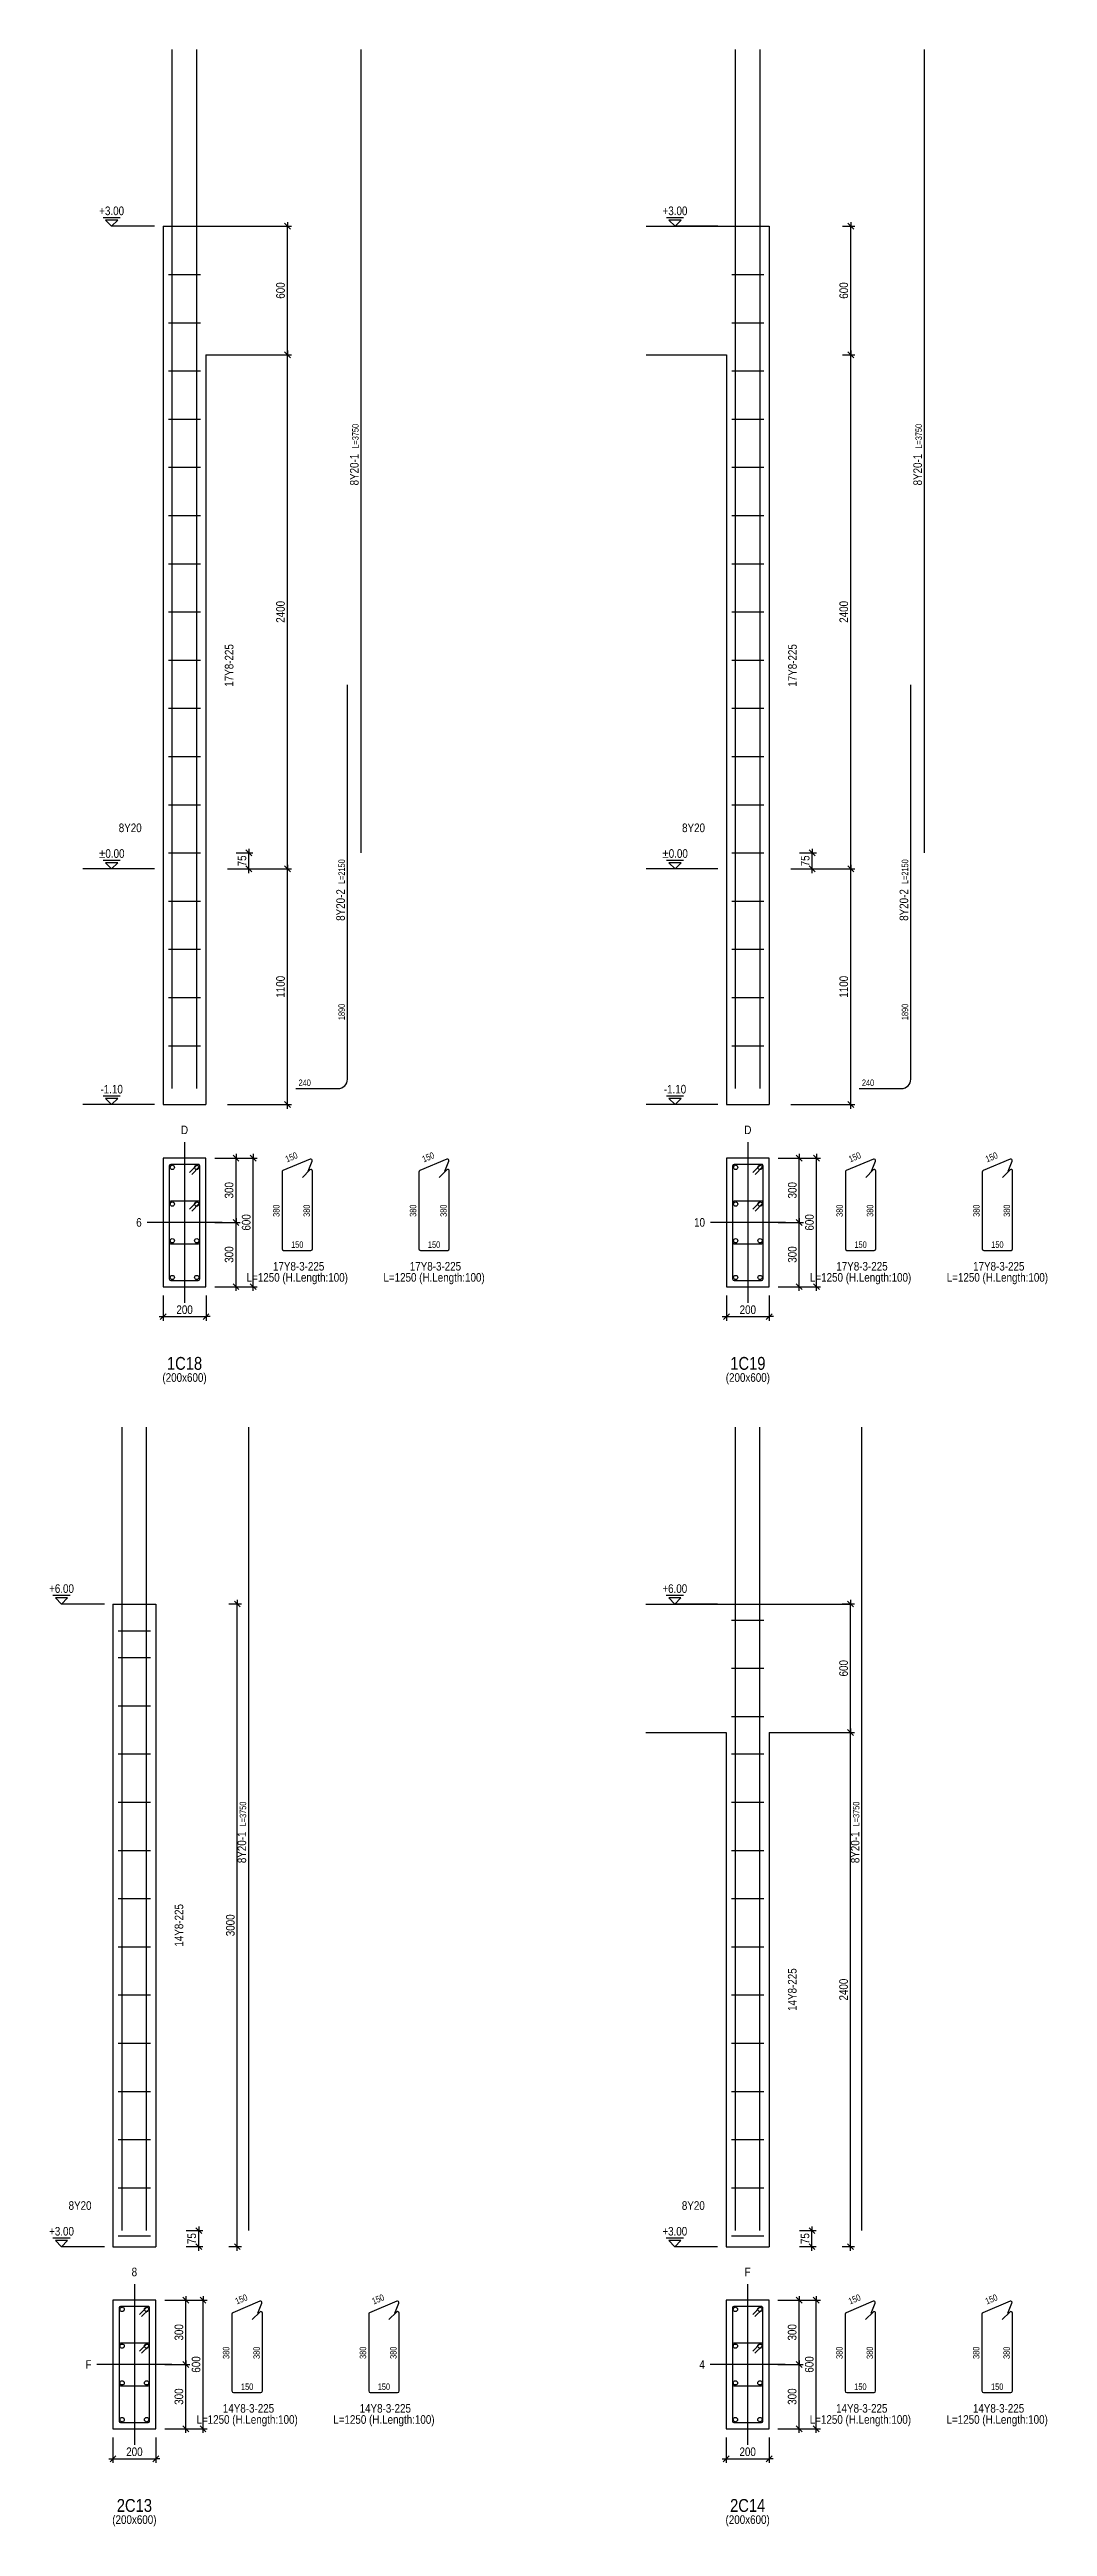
# Model space of a CAD drawing. Extents: x 0 to 206258, y -403073 to 0.
# Drawn here: x 109251 to 120891, y -114802 to -85897 of the extents above; entities that cross this region are included whole.
import ezdxf
from ezdxf.enums import TextEntityAlignment as Align
from ezdxf.lldxf.tags import DXFTag

# ---------------------------------------------------------------- set-up
doc = ezdxf.new("R2010")
doc.units = 0
doc.header["$LTSCALE"] = 1000
for name, color, linetype in [('Axis Line(Dir 1)', 8, 'CENTER2'), ('Axis Line(Dir 2)', 150, 'CENTER2'), ('Column Line(D)', 1, 'Continuous'), ('Dimension Line', 5, 'Continuous'), ('Dimension Text', 5, 'Continuous'), ('Link Line', 3, 'Continuous'), ('Rebar Label', 6, 'Continuous'), ('Rebar Length Text', 8, 'Continuous'), ('Rebar Line', 7, 'Continuous'), ('Top Rebar Label', 6, 'Continuous'), ('Top Rebar Length Text', 8, 'Continuous'), ('Top Rebar Line', 7, 'Continuous')]:
    doc.layers.add(name, color=color, linetype=linetype)
for name, color, linetype, true_color in [('Column Label(D)', 12, 'Continuous', 0xbd0000), ('Column Size Label (D)', 94, 'Continuous', 0x008100), ('Level Mark Line', 253, 'Continuous', 0x828282), ('Level Mark Text', 253, 'Continuous', 0x828282), ('Link Label', 94, 'Continuous', 0x008100), ('Link Length Text', 94, 'Continuous', 0x008100)]:
    doc.layers.add(name, color=color, linetype=linetype, true_color=true_color)
doc.styles.add('Column Label(D)', font='ARIALN.TTF', dxfattribs={"height": 150})
doc.styles.add('Column Size Label (D)', font='ARIALN.TTF', dxfattribs={"height": 100})
doc.styles.add('Dimension Text', font='ARIALN.TTF', dxfattribs={"height": 100})
doc.styles.add('Level Mark Text', font='ARIALN.TTF', dxfattribs={"height": 100})
doc.styles.add('Link Label', font='ARIALN.TTF', dxfattribs={"height": 100})
doc.styles.add('Link Length Text', font='ARIALN.TTF', dxfattribs={"height": 100})
doc.styles.add('Rebar Label', font='ARIALN.TTF', dxfattribs={"height": 100})
doc.styles.add('Rebar Length Text', font='ARIALN.TTF', dxfattribs={"height": 75})
doc.styles.add('Top Rebar Label', font='ARIALN.TTF', dxfattribs={"height": 100})
doc.styles.add('Top Rebar Length Text', font='ARIALN.TTF', dxfattribs={"height": 75})
tags = doc.linetypes.add('CENTER2', pattern=[1.125, 0.75, -0.125, 0.125, -0.125]).pattern_tags.tags
tags[10:11] = [DXFTag(74, 4), DXFTag(75, 0), DXFTag(340, '0'), DXFTag(46, 0.0), DXFTag(50, 0.0), DXFTag(44, 0.0), DXFTag(45, 0.0)]
tags[8:9] = [DXFTag(74, 4), DXFTag(75, 0), DXFTag(340, '0'), DXFTag(46, 0.0), DXFTag(50, 0.0), DXFTag(44, 0.0), DXFTag(45, 0.0)]
tags[6:7] = [DXFTag(74, 4), DXFTag(75, 0), DXFTag(340, '0'), DXFTag(46, 0.0), DXFTag(50, 0.0), DXFTag(44, 0.0), DXFTag(45, 0.0)]
tags[4:5] = [DXFTag(74, 4), DXFTag(75, 0), DXFTag(340, '0'), DXFTag(46, 0.0), DXFTag(50, 0.0), DXFTag(44, 0.0), DXFTag(45, 0.0)]
doc.dimstyles.new('COLUMNELV', dxfattribs={"dimtxt": 100, "dimasz": 30, "dimexe": 48.3, "dimexo": 103.5, "dimgap": 30, "dimtad": 1, "dimtoh": 1, "dimdec": 1, "dimlfac": 0.4, "dimdsep": 46, "dimtxsty": 'Dimension Text', "dimblk": 'PCDIM_TICK', "dimcen": 0.09, "dimclrd": 5, "dimclre": 5, "dimclrt": 5, "dimadec": 1, "dimazin": 0, "dimtp": 1, "dimtm": 1, "dimtfac": 1, "dimtdec": 4, "dimtofl": 0, "dimtmove": 0, "dimatfit": 3, "dimfxl": 1, "dimtolj": 1, "dimtzin": 0, "dimarcsym": 0})

msp = doc.modelspace()

# ---------------------------------------------------------------- texts
at = {"layer": 'Column Label(D)', "transparency": 33554687, "style": 'Column Label(D)'}
for s, p in [('1C18', (110825.562, -101154.207)), ('1C19', (117396.447, -101154.207)), ('2C13', (110240.515, -114482.222)), ('2C14', (117393.9, -114482.222))]:
    msp.add_text(s, height=150, dxfattribs=at).set_placement(p, align=Align.TOP_CENTER)
at = {"layer": 'Column Size Label (D)', "transparency": 33554687, "style": 'Column Size Label (D)'}
for p in [(110825.562, -101344.207), (117396.447, -101344.207), (110240.515, -114672.222), (117393.9, -114672.222)]:
    msp.add_text('(200x600)', height=100, dxfattribs=at).set_placement(p, align=Align.TOP_CENTER)
at = {"layer": 'Dimension Text', "transparency": 33554687, "style": 'Dimension Text'}
for s, p in [('D', (110825.562, -98584.207)), ('D', (117396.447, -98584.207)), ('8', (110240.515, -111912.222)), ('F', (117393.9, -111912.222))]:
    msp.add_text(s, height=100, dxfattribs=at).set_placement(p, align=Align.BOTTOM_CENTER)
for s, p in [('6', (110325.562, -99584.207)), ('10', (116896.447, -99584.207)), ('F', (109740.515, -112912.222)), ('4', (116893.9, -112912.222))]:
    msp.add_text(s, height=100, dxfattribs=at).set_placement(p, align=Align.MIDDLE_RIGHT)
at = {"layer": 'Level Mark Text', "transparency": 33554687, "style": 'Level Mark Text'}
for s, p in [('+3.00', (109975.562, -87859.207)), ('+3.00', (116546.447, -87859.207)), ('±0.00', (109975.562, -95359.207)), ('±0.00', (116546.447, -95359.207)), ('-1.10', (109975.562, -98109.207)), ('-1.10', (116546.447, -98109.207)), ('+6.00', (109390.515, -103937.222)), ('+6.00', (116543.9, -103937.222)), ('+3.00', (109390.515, -111437.222)), ('+3.00', (116543.9, -111437.222))]:
    msp.add_text(s, height=100, dxfattribs=at).set_placement(p, align=Align.BOTTOM_CENTER)
at = {"layer": 'Link Label', "transparency": 33554687, "style": 'Link Label'}
for s, p in [(' 17Y8-3-225', (112140.562, -100145.873)), (' 17Y8-3-225', (113736.152, -100145.874)), (' 17Y8-3-225', (118711.447, -100145.873)), (' 17Y8-3-225', (120307.037, -100145.874)), (' 14Y8-3-225', (111555.515, -113473.889)), (' 14Y8-3-225', (113151.105, -113473.889)), (' 14Y8-3-225', (118708.9, -113473.889)), (' 14Y8-3-225', (120304.49, -113473.889))]:
    msp.add_text(s, height=100, dxfattribs=at).set_placement(p, align=Align.CENTER)
at = {"layer": 'Link Length Text', "transparency": 33554687, "style": 'Link Length Text'}
for p in [(112140.562, -100275.873), (113736.152, -100275.874), (118711.447, -100275.873), (120307.037, -100275.874), (111555.515, -113603.889), (113151.105, -113603.889), (118708.9, -113603.889), (120304.49, -113603.889)]:
    msp.add_text('L=1250 (H.Length:100)', height=100, dxfattribs=at).set_placement(p, align=Align.CENTER)
at = {"layer": 'Rebar Label', "transparency": 33554687, "style": 'Rebar Label'}
for s, p in [('17Y8-225', (111425.562, -93084.207)), ('17Y8-225', (117996.447, -93084.207)), ('14Y8-225', (110840.515, -107787.222)), ('14Y8-225', (117993.9, -108537.222))]:
    msp.add_text(s, height=100, rotation=90, dxfattribs=at).set_placement(p, align=Align.BOTTOM_CENTER)
at = {"layer": 'Rebar Length Text', "transparency": 33554687, "style": 'Rebar Length Text'}
for s, rotation, p in [('150', 22.9057699, (112086.783, -98856.93)), ('150', 22.9057699, (113682.373, -98856.93)), ('150', 22.9057699, (118657.668, -98856.93)), ('150', 22.9057699, (120253.258, -98856.93)), ('380', 90, (111933.062, -99447.54)), ('380', 90, (112288.062, -99447.54)), ('380', 90, (113528.652, -99447.54)), ('380', 90, (113883.652, -99447.54)), ('380', 90, (118503.947, -99447.54)), ('380', 90, (118858.947, -99447.54)), ('380', 90, (120099.537, -99447.54)), ('380', 90, (120454.537, -99447.54)), ('150', 22.9057699, (111501.736, -112184.945)), ('150', 22.9057699, (113097.326, -112184.946)), ('150', 22.9057699, (118655.121, -112184.945)), ('150', 22.9057699, (120250.711, -112184.946)), ('380', 90, (111348.015, -112775.555)), ('380', 90, (111703.015, -112775.555)), ('380', 90, (112943.605, -112775.556)), ('380', 90, (113298.605, -112775.556)), ('380', 90, (118501.4, -112775.555)), ('380', 90, (118856.4, -112775.555)), ('380', 90, (120096.99, -112775.556)), ('380', 90, (120451.99, -112775.556))]:
    msp.add_text(s, height=75, rotation=rotation, dxfattribs=at).set_placement(p, align=Align.CENTER)
for p in [(112140.562, -99880.873), (113736.152, -99880.874), (118711.447, -99880.873), (120307.037, -99880.874), (111555.515, -113208.889), (113151.105, -113208.889), (118708.9, -113208.889), (120304.49, -113208.889)]:
    msp.add_text('150', height=75, dxfattribs=at).set_placement(p, align=Align.CENTER)
at = {"layer": 'Top Rebar Label', "transparency": 33554687, "style": 'Top Rebar Label'}
for s, p in [(' 8Y20-1', (112855.562, -90614.207)), (' 8Y20-1', (119426.447, -90614.207)), (' 8Y20-2', (112695.562, -95695.457)), (' 8Y20-2', (119266.447, -95695.457)), (' 8Y20-1', (111543.868, -106692.222)), (' 8Y20-1', (118697.253, -106692.222))]:
    msp.add_text(s, height=100, rotation=90, dxfattribs=at).set_placement(p, align=Align.RIGHT)
for p in [(110325.562, -95059.207), (116896.447, -95059.207), (109740.515, -111137.222), (116893.9, -111137.222)]:
    msp.add_text(' 8Y20', height=100, dxfattribs=at).set_placement(p, align=Align.BOTTOM_RIGHT)
at = {"layer": 'Top Rebar Length Text', "transparency": 33554687, "style": 'Top Rebar Length Text'}
for s, p in [('L=3750', (112855.562, -90554.207)), ('L=3750', (119426.447, -90554.207)), ('L=2150', (112695.562, -95635.457)), ('L=2150', (119266.447, -95635.457)), ('1890', (112695.562, -97223.76)), ('1890', (119266.447, -97223.76)), ('L=3750', (111543.868, -106632.222)), ('L=3750', (118697.253, -106632.222))]:
    msp.add_text(s, height=75, rotation=90, dxfattribs=at).set_placement(p)
for p in [(112155.562, -97991.707), (118726.447, -97991.707)]:
    msp.add_text('240', height=75, dxfattribs=at).set_placement(p)

# ---------------------------------------------------------------- blocks, each defined once
blk = doc.blocks.new('PCDIM_TICK')
at = {"layer": 'Dimension Line', "color": 0, "transparency": 33554687}
for p, q in [((1.15, 1.15), (-1.15, -1.15)), ((1.61, 0), (0, 0))]:
    blk.add_line(p, q, dxfattribs=at)
blk = doc.blocks.new('*U1967')
at = {"layer": 'Dimension Line', "color": 5, "true_color": 0x0000ff, "transparency": 16777216}
for p, q in [((111929, -95459), (112074, -95459)), ((112026, -98209), (112026, -95459)), ((111929, -98209), (112074, -98209))]:
    blk.add_line(p, q, dxfattribs=at)
at = {"layer": 'Dimension Line', "color": 5, "true_color": 0x0000ff, "transparency": 16777216, "xscale": 30, "yscale": 30}
for p, rotation in [((112026, -95459), 89.99999999999447), ((112026, -98209), 269.9999999999834)]:
    blk.add_blockref('PCDIM_TICK', p, dxfattribs=dict(at, rotation=rotation))
at = {"layer": 'Dimension Line', "color": 5, "true_color": 0x0000ff, "transparency": 16777216, "insert": (111996, -96834), "char_height": 100, "width": 238.4, "attachment_point": 8, "rotation": 90, "style": 'Dimension Text'}
blk.add_mtext('1100', dxfattribs=at)
blk = doc.blocks.new('*U1968')
at = {"layer": 'Dimension Line', "color": 5, "true_color": 0x0000ff, "transparency": 16777216}
for p, q in [((111929, -89459), (112074, -89459)), ((112026, -95459), (112026, -89459)), ((111929, -95459), (112074, -95459))]:
    blk.add_line(p, q, dxfattribs=at)
at = {"layer": 'Dimension Line', "color": 5, "true_color": 0x0000ff, "transparency": 16777216, "xscale": 30, "yscale": 30}
for p, rotation in [((112026, -89459), 89.99999999999447), ((112026, -95459), 269.9999999999834)]:
    blk.add_blockref('PCDIM_TICK', p, dxfattribs=dict(at, rotation=rotation))
at = {"layer": 'Dimension Line', "color": 5, "true_color": 0x0000ff, "transparency": 16777216, "insert": (111996, -92459), "char_height": 100, "width": 247.25, "attachment_point": 8, "rotation": 90, "style": 'Dimension Text'}
blk.add_mtext('2400', dxfattribs=at)
blk = doc.blocks.new('*U1969')
at = {"layer": 'Dimension Line', "color": 5, "true_color": 0x0000ff, "transparency": 16777216}
for p, q in [((111929, -87959), (112074, -87959)), ((112026, -89459), (112026, -87959)), ((111929, -89459), (112074, -89459))]:
    blk.add_line(p, q, dxfattribs=at)
at = {"layer": 'Dimension Line', "color": 5, "true_color": 0x0000ff, "transparency": 16777216, "xscale": 30, "yscale": 30}
for p, rotation in [((112026, -87959), 89.99999999999447), ((112026, -89459), 269.9999999999834)]:
    blk.add_blockref('PCDIM_TICK', p, dxfattribs=dict(at, rotation=rotation))
at = {"layer": 'Dimension Line', "color": 5, "true_color": 0x0000ff, "transparency": 16777216, "insert": (111996, -88709), "char_height": 100, "width": 181.97, "attachment_point": 8, "rotation": 90, "style": 'Dimension Text'}
blk.add_mtext('600', dxfattribs=at)
blk = doc.blocks.new('*U1970')
at = {"layer": 'Dimension Line', "color": 5, "true_color": 0x0000ff, "transparency": 16777216}
for p, q in [((111429, -95272), (111624, -95272)), ((111576, -95459), (111576, -95272)), ((111429, -95459), (111624, -95459))]:
    blk.add_line(p, q, dxfattribs=at)
at = {"layer": 'Dimension Line', "color": 5, "true_color": 0x0000ff, "transparency": 16777216, "xscale": 30, "yscale": 30}
for p, rotation in [((111576, -95272), 89.99999999999447), ((111576, -95459), 269.9999999999834)]:
    blk.add_blockref('PCDIM_TICK', p, dxfattribs=dict(at, rotation=rotation))
at = {"layer": 'Dimension Line', "color": 5, "true_color": 0x0000ff, "transparency": 16777216, "insert": (111546, -95365), "char_height": 100, "width": 117.23, "attachment_point": 8, "rotation": 90, "style": 'Dimension Text'}
blk.add_mtext('75', dxfattribs=at)
blk = doc.blocks.new('*U1971')
at = {"layer": 'Dimension Line', "color": 5, "true_color": 0x0000ff, "transparency": 16777216}
for p, q in [((110576, -100438), (110576, -100733)), ((111076, -100438), (111076, -100733)), ((110576, -100684), (111076, -100684))]:
    blk.add_line(p, q, dxfattribs=at)
at = {"layer": 'Dimension Line', "color": 5, "true_color": 0x0000ff, "transparency": 16777216, "xscale": 30, "yscale": 30, "rotation": 180.0000000000004}
blk.add_blockref('PCDIM_TICK', (110576, -100684), dxfattribs=at)
at = {"layer": 'Dimension Line', "color": 5, "true_color": 0x0000ff, "transparency": 16777216, "xscale": 30, "yscale": 30}
blk.add_blockref('PCDIM_TICK', (111076, -100684), dxfattribs=at)
at = {"layer": 'Dimension Line', "color": 5, "true_color": 0x0000ff, "transparency": 16777216, "insert": (110826, -100654), "char_height": 100, "width": 182.77, "attachment_point": 8, "style": 'Dimension Text'}
blk.add_mtext('200', dxfattribs=at)
blk = doc.blocks.new('*U1972')
at = {"layer": 'Dimension Line', "color": 5, "true_color": 0x0000ff, "transparency": 16777216}
for p, q in [((111179, -99584), (111474, -99584)), ((111426, -100334), (111426, -99584)), ((111179, -100334), (111474, -100334))]:
    blk.add_line(p, q, dxfattribs=at)
at = {"layer": 'Dimension Line', "color": 5, "true_color": 0x0000ff, "transparency": 16777216, "xscale": 30, "yscale": 30}
for p, rotation in [((111426, -99584), 89.99999999999447), ((111426, -100334), 269.9999999999834)]:
    blk.add_blockref('PCDIM_TICK', p, dxfattribs=dict(at, rotation=rotation))
at = {"layer": 'Dimension Line', "color": 5, "true_color": 0x0000ff, "transparency": 16777216, "insert": (111396, -99959), "char_height": 100, "width": 181.5, "attachment_point": 8, "rotation": 90, "style": 'Dimension Text'}
blk.add_mtext('300', dxfattribs=at)
blk = doc.blocks.new('*U1973')
at = {"layer": 'Dimension Line', "color": 5, "true_color": 0x0000ff, "transparency": 16777216}
for p, q in [((111179, -98834), (111474, -98834)), ((111426, -99584), (111426, -98834)), ((111179, -99584), (111474, -99584))]:
    blk.add_line(p, q, dxfattribs=at)
at = {"layer": 'Dimension Line', "color": 5, "true_color": 0x0000ff, "transparency": 16777216, "xscale": 30, "yscale": 30}
for p, rotation in [((111426, -98834), 89.99999999999447), ((111426, -99584), 269.9999999999834)]:
    blk.add_blockref('PCDIM_TICK', p, dxfattribs=dict(at, rotation=rotation))
at = {"layer": 'Dimension Line', "color": 5, "true_color": 0x0000ff, "transparency": 16777216, "insert": (111396, -99209), "char_height": 100, "width": 181.5, "attachment_point": 8, "rotation": 90, "style": 'Dimension Text'}
blk.add_mtext('300', dxfattribs=at)
blk = doc.blocks.new('*U1974')
at = {"layer": 'Dimension Line', "color": 5, "true_color": 0x0000ff, "transparency": 16777216}
for p, q in [((111179, -98834), (111674, -98834)), ((111626, -100334), (111626, -98834)), ((111179, -100334), (111674, -100334))]:
    blk.add_line(p, q, dxfattribs=at)
at = {"layer": 'Dimension Line', "color": 5, "true_color": 0x0000ff, "transparency": 16777216, "xscale": 30, "yscale": 30}
for p, rotation in [((111626, -98834), 89.99999999999447), ((111626, -100334), 269.9999999999834)]:
    blk.add_blockref('PCDIM_TICK', p, dxfattribs=dict(at, rotation=rotation))
at = {"layer": 'Dimension Line', "color": 5, "true_color": 0x0000ff, "transparency": 16777216, "insert": (111596, -99584), "char_height": 100, "width": 181.97, "attachment_point": 8, "rotation": 90, "style": 'Dimension Text'}
blk.add_mtext('600', dxfattribs=at)
blk = doc.blocks.new('*U2100')
at = {"layer": 'Dimension Line', "color": 5, "true_color": 0x0000ff, "transparency": 16777216}
for p, q in [((111344, -104037), (111489, -104037)), ((111441, -111537), (111441, -104037)), ((111344, -111537), (111489, -111537))]:
    blk.add_line(p, q, dxfattribs=at)
at = {"layer": 'Dimension Line', "color": 5, "true_color": 0x0000ff, "transparency": 16777216, "xscale": 30, "yscale": 30}
for p, rotation in [((111441, -104037), 89.99999999999447), ((111441, -111537), 269.9999999999834)]:
    blk.add_blockref('PCDIM_TICK', p, dxfattribs=dict(at, rotation=rotation))
at = {"layer": 'Dimension Line', "color": 5, "true_color": 0x0000ff, "transparency": 16777216, "insert": (111411, -107787), "char_height": 100, "width": 245.98, "attachment_point": 8, "rotation": 90, "style": 'Dimension Text'}
blk.add_mtext('3000', dxfattribs=at)
blk = doc.blocks.new('*U2101')
at = {"layer": 'Dimension Line', "color": 5, "true_color": 0x0000ff, "transparency": 16777216}
for p, q in [((110844, -111350), (111039, -111350)), ((110844, -111537), (111039, -111537)), ((110991, -111537), (110991, -111350))]:
    blk.add_line(p, q, dxfattribs=at)
at = {"layer": 'Dimension Line', "color": 5, "true_color": 0x0000ff, "transparency": 16777216, "xscale": 30, "yscale": 30}
for p, rotation in [((110991, -111350), 89.99999999999447), ((110991, -111537), 269.9999999999834)]:
    blk.add_blockref('PCDIM_TICK', p, dxfattribs=dict(at, rotation=rotation))
at = {"layer": 'Dimension Line', "color": 5, "true_color": 0x0000ff, "transparency": 16777216, "insert": (110961, -111443), "char_height": 100, "width": 117.23, "attachment_point": 8, "rotation": 90, "style": 'Dimension Text'}
blk.add_mtext('75', dxfattribs=at)
blk = doc.blocks.new('*U2102')
at = {"layer": 'Dimension Line', "color": 5, "true_color": 0x0000ff, "transparency": 16777216}
for p, q in [((109991, -113766), (109991, -114061)), ((110491, -113766), (110491, -114061)), ((109991, -114012), (110491, -114012))]:
    blk.add_line(p, q, dxfattribs=at)
at = {"layer": 'Dimension Line', "color": 5, "true_color": 0x0000ff, "transparency": 16777216, "xscale": 30, "yscale": 30, "rotation": 180.0000000000004}
blk.add_blockref('PCDIM_TICK', (109991, -114012), dxfattribs=at)
at = {"layer": 'Dimension Line', "color": 5, "true_color": 0x0000ff, "transparency": 16777216, "xscale": 30, "yscale": 30}
blk.add_blockref('PCDIM_TICK', (110491, -114012), dxfattribs=at)
at = {"layer": 'Dimension Line', "color": 5, "true_color": 0x0000ff, "transparency": 16777216, "insert": (110241, -113982), "char_height": 100, "width": 182.77, "attachment_point": 8, "style": 'Dimension Text'}
blk.add_mtext('200', dxfattribs=at)
blk = doc.blocks.new('*U2103')
at = {"layer": 'Dimension Line', "color": 5, "true_color": 0x0000ff, "transparency": 16777216}
for p, q in [((110594, -112912), (110889, -112912)), ((110841, -113662), (110841, -112912)), ((110594, -113662), (110889, -113662))]:
    blk.add_line(p, q, dxfattribs=at)
at = {"layer": 'Dimension Line', "color": 5, "true_color": 0x0000ff, "transparency": 16777216, "xscale": 30, "yscale": 30}
for p, rotation in [((110841, -112912), 89.99999999999447), ((110841, -113662), 269.9999999999834)]:
    blk.add_blockref('PCDIM_TICK', p, dxfattribs=dict(at, rotation=rotation))
at = {"layer": 'Dimension Line', "color": 5, "true_color": 0x0000ff, "transparency": 16777216, "insert": (110811, -113287), "char_height": 100, "width": 181.5, "attachment_point": 8, "rotation": 90, "style": 'Dimension Text'}
blk.add_mtext('300', dxfattribs=at)
blk = doc.blocks.new('*U2104')
at = {"layer": 'Dimension Line', "color": 5, "true_color": 0x0000ff, "transparency": 16777216}
for p, q in [((110594, -112162), (110889, -112162)), ((110841, -112912), (110841, -112162)), ((110594, -112912), (110889, -112912))]:
    blk.add_line(p, q, dxfattribs=at)
at = {"layer": 'Dimension Line', "color": 5, "true_color": 0x0000ff, "transparency": 16777216, "xscale": 30, "yscale": 30}
for p, rotation in [((110841, -112162), 89.99999999999447), ((110841, -112912), 269.9999999999834)]:
    blk.add_blockref('PCDIM_TICK', p, dxfattribs=dict(at, rotation=rotation))
at = {"layer": 'Dimension Line', "color": 5, "true_color": 0x0000ff, "transparency": 16777216, "insert": (110811, -112537), "char_height": 100, "width": 181.5, "attachment_point": 8, "rotation": 90, "style": 'Dimension Text'}
blk.add_mtext('300', dxfattribs=at)
blk = doc.blocks.new('*U2105')
at = {"layer": 'Dimension Line', "color": 5, "true_color": 0x0000ff, "transparency": 16777216}
for p, q in [((110594, -112162), (111089, -112162)), ((111041, -113662), (111041, -112162)), ((110594, -113662), (111089, -113662))]:
    blk.add_line(p, q, dxfattribs=at)
at = {"layer": 'Dimension Line', "color": 5, "true_color": 0x0000ff, "transparency": 16777216, "xscale": 30, "yscale": 30}
for p, rotation in [((111041, -112162), 89.99999999999447), ((111041, -113662), 269.9999999999834)]:
    blk.add_blockref('PCDIM_TICK', p, dxfattribs=dict(at, rotation=rotation))
at = {"layer": 'Dimension Line', "color": 5, "true_color": 0x0000ff, "transparency": 16777216, "insert": (111011, -112912), "char_height": 100, "width": 181.97, "attachment_point": 8, "rotation": 90, "style": 'Dimension Text'}
blk.add_mtext('600', dxfattribs=at)
blk = doc.blocks.new('*U1975')
at = {"layer": 'Dimension Line', "color": 5, "true_color": 0x0000ff, "transparency": 16777216}
for p, q in [((118500, -95459), (118645, -95459)), ((118596, -98209), (118596, -95459)), ((118500, -98209), (118645, -98209))]:
    blk.add_line(p, q, dxfattribs=at)
at = {"layer": 'Dimension Line', "color": 5, "true_color": 0x0000ff, "transparency": 16777216, "xscale": 30, "yscale": 30}
for p, rotation in [((118596, -95459), 89.99999999999447), ((118596, -98209), 269.9999999999834)]:
    blk.add_blockref('PCDIM_TICK', p, dxfattribs=dict(at, rotation=rotation))
at = {"layer": 'Dimension Line', "color": 5, "true_color": 0x0000ff, "transparency": 16777216, "insert": (118566, -96834), "char_height": 100, "width": 238.4, "attachment_point": 8, "rotation": 90, "style": 'Dimension Text'}
blk.add_mtext('1100', dxfattribs=at)
blk = doc.blocks.new('*U1976')
at = {"layer": 'Dimension Line', "color": 5, "true_color": 0x0000ff, "transparency": 16777216}
for p, q in [((118500, -89459), (118645, -89459)), ((118596, -95459), (118596, -89459)), ((118500, -95459), (118645, -95459))]:
    blk.add_line(p, q, dxfattribs=at)
at = {"layer": 'Dimension Line', "color": 5, "true_color": 0x0000ff, "transparency": 16777216, "xscale": 30, "yscale": 30}
for p, rotation in [((118596, -89459), 89.99999999999447), ((118596, -95459), 269.9999999999834)]:
    blk.add_blockref('PCDIM_TICK', p, dxfattribs=dict(at, rotation=rotation))
at = {"layer": 'Dimension Line', "color": 5, "true_color": 0x0000ff, "transparency": 16777216, "insert": (118566, -92459), "char_height": 100, "width": 247.25, "attachment_point": 8, "rotation": 90, "style": 'Dimension Text'}
blk.add_mtext('2400', dxfattribs=at)
blk = doc.blocks.new('*U1977')
at = {"layer": 'Dimension Line', "color": 5, "true_color": 0x0000ff, "transparency": 16777216}
for p, q in [((118500, -87959), (118645, -87959)), ((118596, -89459), (118596, -87959)), ((118500, -89459), (118645, -89459))]:
    blk.add_line(p, q, dxfattribs=at)
at = {"layer": 'Dimension Line', "color": 5, "true_color": 0x0000ff, "transparency": 16777216, "xscale": 30, "yscale": 30}
for p, rotation in [((118596, -87959), 89.99999999999447), ((118596, -89459), 269.9999999999834)]:
    blk.add_blockref('PCDIM_TICK', p, dxfattribs=dict(at, rotation=rotation))
at = {"layer": 'Dimension Line', "color": 5, "true_color": 0x0000ff, "transparency": 16777216, "insert": (118566, -88709), "char_height": 100, "width": 181.97, "attachment_point": 8, "rotation": 90, "style": 'Dimension Text'}
blk.add_mtext('600', dxfattribs=at)
blk = doc.blocks.new('*U1978')
at = {"layer": 'Dimension Line', "color": 5, "true_color": 0x0000ff, "transparency": 16777216}
for p, q in [((118000, -95272), (118195, -95272)), ((118146, -95459), (118146, -95272)), ((118000, -95459), (118195, -95459))]:
    blk.add_line(p, q, dxfattribs=at)
at = {"layer": 'Dimension Line', "color": 5, "true_color": 0x0000ff, "transparency": 16777216, "xscale": 30, "yscale": 30}
for p, rotation in [((118146, -95272), 89.99999999999447), ((118146, -95459), 269.9999999999834)]:
    blk.add_blockref('PCDIM_TICK', p, dxfattribs=dict(at, rotation=rotation))
at = {"layer": 'Dimension Line', "color": 5, "true_color": 0x0000ff, "transparency": 16777216, "insert": (118116, -95365), "char_height": 100, "width": 117.23, "attachment_point": 8, "rotation": 90, "style": 'Dimension Text'}
blk.add_mtext('75', dxfattribs=at)
blk = doc.blocks.new('*U1979')
at = {"layer": 'Dimension Line', "color": 5, "true_color": 0x0000ff, "transparency": 16777216}
for p, q in [((117146, -100438), (117146, -100733)), ((117646, -100438), (117646, -100733)), ((117146, -100684), (117646, -100684))]:
    blk.add_line(p, q, dxfattribs=at)
at = {"layer": 'Dimension Line', "color": 5, "true_color": 0x0000ff, "transparency": 16777216, "xscale": 30, "yscale": 30, "rotation": 180.0000000000004}
blk.add_blockref('PCDIM_TICK', (117146, -100684), dxfattribs=at)
at = {"layer": 'Dimension Line', "color": 5, "true_color": 0x0000ff, "transparency": 16777216, "xscale": 30, "yscale": 30}
blk.add_blockref('PCDIM_TICK', (117646, -100684), dxfattribs=at)
at = {"layer": 'Dimension Line', "color": 5, "true_color": 0x0000ff, "transparency": 16777216, "insert": (117396, -100654), "char_height": 100, "width": 182.77, "attachment_point": 8, "style": 'Dimension Text'}
blk.add_mtext('200', dxfattribs=at)
blk = doc.blocks.new('*U1980')
at = {"layer": 'Dimension Line', "color": 5, "true_color": 0x0000ff, "transparency": 16777216}
for p, q in [((117750, -99584), (118045, -99584)), ((117996, -100334), (117996, -99584)), ((117750, -100334), (118045, -100334))]:
    blk.add_line(p, q, dxfattribs=at)
at = {"layer": 'Dimension Line', "color": 5, "true_color": 0x0000ff, "transparency": 16777216, "xscale": 30, "yscale": 30}
for p, rotation in [((117996, -99584), 89.99999999999447), ((117996, -100334), 269.9999999999834)]:
    blk.add_blockref('PCDIM_TICK', p, dxfattribs=dict(at, rotation=rotation))
at = {"layer": 'Dimension Line', "color": 5, "true_color": 0x0000ff, "transparency": 16777216, "insert": (117966, -99959), "char_height": 100, "width": 181.5, "attachment_point": 8, "rotation": 90, "style": 'Dimension Text'}
blk.add_mtext('300', dxfattribs=at)
blk = doc.blocks.new('*U1981')
at = {"layer": 'Dimension Line', "color": 5, "true_color": 0x0000ff, "transparency": 16777216}
for p, q in [((117750, -98834), (118045, -98834)), ((117996, -99584), (117996, -98834)), ((117750, -99584), (118045, -99584))]:
    blk.add_line(p, q, dxfattribs=at)
at = {"layer": 'Dimension Line', "color": 5, "true_color": 0x0000ff, "transparency": 16777216, "xscale": 30, "yscale": 30}
for p, rotation in [((117996, -98834), 89.99999999999447), ((117996, -99584), 269.9999999999834)]:
    blk.add_blockref('PCDIM_TICK', p, dxfattribs=dict(at, rotation=rotation))
at = {"layer": 'Dimension Line', "color": 5, "true_color": 0x0000ff, "transparency": 16777216, "insert": (117966, -99209), "char_height": 100, "width": 181.5, "attachment_point": 8, "rotation": 90, "style": 'Dimension Text'}
blk.add_mtext('300', dxfattribs=at)
blk = doc.blocks.new('*U1982')
at = {"layer": 'Dimension Line', "color": 5, "true_color": 0x0000ff, "transparency": 16777216}
for p, q in [((117750, -98834), (118245, -98834)), ((118196, -100334), (118196, -98834)), ((117750, -100334), (118245, -100334))]:
    blk.add_line(p, q, dxfattribs=at)
at = {"layer": 'Dimension Line', "color": 5, "true_color": 0x0000ff, "transparency": 16777216, "xscale": 30, "yscale": 30}
for p, rotation in [((118196, -98834), 89.99999999999447), ((118196, -100334), 269.9999999999834)]:
    blk.add_blockref('PCDIM_TICK', p, dxfattribs=dict(at, rotation=rotation))
at = {"layer": 'Dimension Line', "color": 5, "true_color": 0x0000ff, "transparency": 16777216, "insert": (118166, -99584), "char_height": 100, "width": 181.97, "attachment_point": 8, "rotation": 90, "style": 'Dimension Text'}
blk.add_mtext('600', dxfattribs=at)
blk = doc.blocks.new('*U2106')
at = {"layer": 'Dimension Line', "color": 5, "true_color": 0x0000ff, "transparency": 16777216}
for p, q in [((118497, -105537), (118642, -105537)), ((118594, -111537), (118594, -105537)), ((118497, -111537), (118642, -111537))]:
    blk.add_line(p, q, dxfattribs=at)
at = {"layer": 'Dimension Line', "color": 5, "true_color": 0x0000ff, "transparency": 16777216, "xscale": 30, "yscale": 30}
for p, rotation in [((118594, -105537), 89.99999999999447), ((118594, -111537), 269.9999999999834)]:
    blk.add_blockref('PCDIM_TICK', p, dxfattribs=dict(at, rotation=rotation))
at = {"layer": 'Dimension Line', "color": 5, "true_color": 0x0000ff, "transparency": 16777216, "insert": (118564, -108537), "char_height": 100, "width": 247.25, "attachment_point": 8, "rotation": 90, "style": 'Dimension Text'}
blk.add_mtext('2400', dxfattribs=at)
blk = doc.blocks.new('*U2107')
at = {"layer": 'Dimension Line', "color": 5, "true_color": 0x0000ff, "transparency": 16777216}
for p, q in [((118497, -104037), (118642, -104037)), ((118594, -105537), (118594, -104037)), ((118497, -105537), (118642, -105537))]:
    blk.add_line(p, q, dxfattribs=at)
at = {"layer": 'Dimension Line', "color": 5, "true_color": 0x0000ff, "transparency": 16777216, "xscale": 30, "yscale": 30}
for p, rotation in [((118594, -104037), 89.99999999999447), ((118594, -105537), 269.9999999999834)]:
    blk.add_blockref('PCDIM_TICK', p, dxfattribs=dict(at, rotation=rotation))
at = {"layer": 'Dimension Line', "color": 5, "true_color": 0x0000ff, "transparency": 16777216, "insert": (118564, -104787), "char_height": 100, "width": 181.97, "attachment_point": 8, "rotation": 90, "style": 'Dimension Text'}
blk.add_mtext('600', dxfattribs=at)
blk = doc.blocks.new('*U2108')
at = {"layer": 'Dimension Line', "color": 5, "true_color": 0x0000ff, "transparency": 16777216}
for p, q in [((117997, -111350), (118192, -111350)), ((117997, -111537), (118192, -111537)), ((118144, -111537), (118144, -111350))]:
    blk.add_line(p, q, dxfattribs=at)
at = {"layer": 'Dimension Line', "color": 5, "true_color": 0x0000ff, "transparency": 16777216, "xscale": 30, "yscale": 30}
for p, rotation in [((118144, -111350), 89.99999999999447), ((118144, -111537), 269.9999999999834)]:
    blk.add_blockref('PCDIM_TICK', p, dxfattribs=dict(at, rotation=rotation))
at = {"layer": 'Dimension Line', "color": 5, "true_color": 0x0000ff, "transparency": 16777216, "insert": (118114, -111443), "char_height": 100, "width": 117.23, "attachment_point": 8, "rotation": 90, "style": 'Dimension Text'}
blk.add_mtext('75', dxfattribs=at)
blk = doc.blocks.new('*U2109')
at = {"layer": 'Dimension Line', "color": 5, "true_color": 0x0000ff, "transparency": 16777216}
for p, q in [((117144, -113766), (117144, -114061)), ((117644, -113766), (117644, -114061)), ((117144, -114012), (117644, -114012))]:
    blk.add_line(p, q, dxfattribs=at)
at = {"layer": 'Dimension Line', "color": 5, "true_color": 0x0000ff, "transparency": 16777216, "xscale": 30, "yscale": 30, "rotation": 180.0000000000004}
blk.add_blockref('PCDIM_TICK', (117144, -114012), dxfattribs=at)
at = {"layer": 'Dimension Line', "color": 5, "true_color": 0x0000ff, "transparency": 16777216, "xscale": 30, "yscale": 30}
blk.add_blockref('PCDIM_TICK', (117644, -114012), dxfattribs=at)
at = {"layer": 'Dimension Line', "color": 5, "true_color": 0x0000ff, "transparency": 16777216, "insert": (117394, -113982), "char_height": 100, "width": 182.77, "attachment_point": 8, "style": 'Dimension Text'}
blk.add_mtext('200', dxfattribs=at)
blk = doc.blocks.new('*U2110')
at = {"layer": 'Dimension Line', "color": 5, "true_color": 0x0000ff, "transparency": 16777216}
for p, q in [((117747, -112912), (118042, -112912)), ((117994, -113662), (117994, -112912)), ((117747, -113662), (118042, -113662))]:
    blk.add_line(p, q, dxfattribs=at)
at = {"layer": 'Dimension Line', "color": 5, "true_color": 0x0000ff, "transparency": 16777216, "xscale": 30, "yscale": 30}
for p, rotation in [((117994, -112912), 89.99999999999447), ((117994, -113662), 269.9999999999834)]:
    blk.add_blockref('PCDIM_TICK', p, dxfattribs=dict(at, rotation=rotation))
at = {"layer": 'Dimension Line', "color": 5, "true_color": 0x0000ff, "transparency": 16777216, "insert": (117964, -113287), "char_height": 100, "width": 181.5, "attachment_point": 8, "rotation": 90, "style": 'Dimension Text'}
blk.add_mtext('300', dxfattribs=at)
blk = doc.blocks.new('*U2111')
at = {"layer": 'Dimension Line', "color": 5, "true_color": 0x0000ff, "transparency": 16777216}
for p, q in [((117747, -112162), (118042, -112162)), ((117994, -112912), (117994, -112162)), ((117747, -112912), (118042, -112912))]:
    blk.add_line(p, q, dxfattribs=at)
at = {"layer": 'Dimension Line', "color": 5, "true_color": 0x0000ff, "transparency": 16777216, "xscale": 30, "yscale": 30}
for p, rotation in [((117994, -112162), 89.99999999999447), ((117994, -112912), 269.9999999999834)]:
    blk.add_blockref('PCDIM_TICK', p, dxfattribs=dict(at, rotation=rotation))
at = {"layer": 'Dimension Line', "color": 5, "true_color": 0x0000ff, "transparency": 16777216, "insert": (117964, -112537), "char_height": 100, "width": 181.5, "attachment_point": 8, "rotation": 90, "style": 'Dimension Text'}
blk.add_mtext('300', dxfattribs=at)
blk = doc.blocks.new('*U2112')
at = {"layer": 'Dimension Line', "color": 5, "true_color": 0x0000ff, "transparency": 16777216}
for p, q in [((117747, -112162), (118242, -112162)), ((118194, -113662), (118194, -112162)), ((117747, -113662), (118242, -113662))]:
    blk.add_line(p, q, dxfattribs=at)
at = {"layer": 'Dimension Line', "color": 5, "true_color": 0x0000ff, "transparency": 16777216, "xscale": 30, "yscale": 30}
for p, rotation in [((118194, -112162), 89.99999999999447), ((118194, -113662), 269.9999999999834)]:
    blk.add_blockref('PCDIM_TICK', p, dxfattribs=dict(at, rotation=rotation))
at = {"layer": 'Dimension Line', "color": 5, "true_color": 0x0000ff, "transparency": 16777216, "insert": (118164, -112912), "char_height": 100, "width": 181.97, "attachment_point": 8, "rotation": 90, "style": 'Dimension Text'}
blk.add_mtext('600', dxfattribs=at)

# ---------------------------------------------------------------- dimensions: what is measured, and where the dimension line sits
at = {"layer": 'Dimension Line', "transparency": 33554687}
for p1, p2, distance, picture, middle in [((111825.562, -89459.207), (111825.562, -87959.207), -200, '*U1969', (112025.562, -88709.207)), ((118396.447, -89459.207), (118396.447, -87959.207), -200, '*U1977', (118596.447, -88709.207)), ((111825.562, -95459.207), (111825.562, -89459.207), -200, '*U1968', (112025.562, -92459.207)), ((118396.447, -95459.207), (118396.447, -89459.207), -200, '*U1976', (118596.447, -92459.207)), ((111325.562, -95459.207), (111325.562, -95271.707), -250, '*U1970', (111575.562, -95365.457)), ((117896.447, -95459.207), (117896.447, -95271.707), -250, '*U1978', (118146.447, -95365.457)), ((111825.562, -98209.207), (111825.562, -95459.207), -200, '*U1967', (112025.562, -96834.207)), ((118396.447, -98209.207), (118396.447, -95459.207), -200, '*U1975', (118596.447, -96834.207)), ((111075.562, -99584.207), (111075.562, -98834.207), -350, '*U1973', (111425.562, -99209.207)), ((111075.562, -100334.207), (111075.562, -98834.207), -550, '*U1974', (111625.562, -99584.207)), ((117646.447, -99584.207), (117646.447, -98834.207), -350, '*U1981', (117996.447, -99209.207)), ((117646.447, -100334.207), (117646.447, -98834.207), -550, '*U1982', (118196.447, -99584.207)), ((111075.562, -100334.207), (111075.562, -99584.207), -350, '*U1972', (111425.562, -99959.207)), ((117646.447, -100334.207), (117646.447, -99584.207), -350, '*U1980', (117996.447, -99959.207)), ((110575.562, -100334.207), (111075.562, -100334.207), -350, '*U1971', (110825.562, -100684.207)), ((117146.447, -100334.207), (117646.447, -100334.207), -350, '*U1979', (117396.447, -100684.207)), ((111240.515, -111537.222), (111240.515, -104037.222), -200, '*U2100', (111440.515, -107787.222)), ((118393.9, -105537.222), (118393.9, -104037.222), -200, '*U2107', (118593.9, -104787.222)), ((118393.9, -111537.222), (118393.9, -105537.222), -200, '*U2106', (118593.9, -108537.222)), ((110740.515, -111537.222), (110740.515, -111349.722), -250, '*U2101', (110990.515, -111443.472)), ((117893.9, -111537.222), (117893.9, -111349.722), -250, '*U2108', (118143.9, -111443.472)), ((110490.515, -112912.222), (110490.515, -112162.222), -350, '*U2104', (110840.515, -112537.222)), ((110490.515, -113662.222), (110490.515, -112162.222), -550, '*U2105', (111040.515, -112912.222)), ((117643.9, -112912.222), (117643.9, -112162.222), -350, '*U2111', (117993.9, -112537.222)), ((117643.9, -113662.222), (117643.9, -112162.222), -550, '*U2112', (118193.9, -112912.222)), ((110490.515, -113662.222), (110490.515, -112912.222), -350, '*U2103', (110840.515, -113287.222)), ((117643.9, -113662.222), (117643.9, -112912.222), -350, '*U2110', (117993.9, -113287.222)), ((109990.515, -113662.222), (110490.515, -113662.222), -350, '*U2102', (110240.515, -114012.222)), ((117143.9, -113662.222), (117643.9, -113662.222), -350, '*U2109', (117393.9, -114012.222))]:
    dim = msp.add_aligned_dim(p1=p1, p2=p2, distance=distance, dimstyle='COLUMNELV', override={"dimscale": 1, "dimtxt": 100, "dimasz": 30, "dimexe": 48.3, "dimexo": 103.5, "dimgap": 30, "dimtad": 1, "dimtih": 0, "dimdec": 1, "dimlfac": 0.4, "dimzin": 8, "dimlunit": 2, "dimpost": '', "dimtxsty": 'Dimension Text', "dimblk": 'PCDIM_TICK', "dimse1": 0, "dimse2": 0, "dimsd2": 0, "dimclrd": 5, "dimclre": 5, "dimclrt": 5, "dimaunit": 0, "dimadec": 1, "dimazin": 0, "dimtol": 0, "dimtp": 1, "dimtm": 1, "dimtmove": 0}, dxfattribs=at)
    dim.commit()
    dim.dimension.update_dxf_attribs({"geometry": picture, "text_midpoint": middle})

# ---------------------------------------------------------------- linework, layer by layer
at = {"layer": 'Axis Line(Dir 1)', "transparency": 33554687}
for points in [[(111263.062, -99584.207), (110388.062, -99584.207)], [(117833.947, -99584.207), (116958.947, -99584.207)], [(110678.015, -112912.222), (109803.015, -112912.222)], [(117831.4, -112912.222), (116956.4, -112912.222)]]:
    msp.add_lwpolyline(points, dxfattribs=at)
at = {"layer": 'Axis Line(Dir 2)', "transparency": 33554687}
for points in [[(110825.562, -98646.707), (110825.562, -100521.707)], [(117396.447, -98646.707), (117396.447, -100521.707)], [(110240.515, -111974.722), (110240.515, -113849.722)], [(117393.9, -111974.722), (117393.9, -113849.722)]]:
    msp.add_lwpolyline(points, dxfattribs=at)
at = {"layer": 'Column Line(D)', "transparency": 33554687}
for points in [[(110575.562, -87959.207), (110575.562, -98209.207)], [(110575.562, -87959.207), (111075.562, -87959.207)], [(111075.562, -87959.207), (112013.062, -87959.207)], [(116208.947, -87959.207), (117146.447, -87959.207)], [(117146.447, -87959.207), (117646.447, -87959.207)], [(117646.447, -87959.207), (117646.447, -98209.207)], [(111075.562, -89459.207), (112013.062, -89459.207)], [(111075.562, -89459.207), (111075.562, -98209.207)], [(116208.947, -89459.207), (117146.447, -89459.207)], [(117146.447, -89459.207), (117146.447, -98209.207)], [(110575.562, -98209.207), (111075.562, -98209.207)], [(117146.447, -98209.207), (117646.447, -98209.207)], [(109990.515, -104037.222), (109990.515, -111537.222)], [(109990.515, -104037.222), (110490.515, -104037.222)], [(110490.515, -104037.222), (110490.515, -111537.222)], [(116206.4, -104037.222), (117143.9, -104037.222)], [(117143.9, -104037.222), (117643.9, -104037.222)], [(117643.9, -104037.222), (118581.4, -104037.222)], [(116206.4, -105537.222), (117143.9, -105537.222)], [(117143.9, -105537.222), (117143.9, -111537.222)], [(117643.9, -105537.222), (118581.4, -105537.222)], [(117643.9, -105537.222), (117643.9, -111537.222)], [(109990.515, -111537.222), (110490.515, -111537.222)], [(117143.9, -111537.222), (117643.9, -111537.222)]]:
    msp.add_lwpolyline(points, dxfattribs=at)
for points in [[(110575.562, -100334.207), (111075.562, -100334.207), (111075.562, -98834.207), (110575.562, -98834.207)], [(117146.447, -100334.207), (117646.447, -100334.207), (117646.447, -98834.207), (117146.447, -98834.207)], [(109990.515, -113662.222), (110490.515, -113662.222), (110490.515, -112162.222), (109990.515, -112162.222)], [(117143.9, -113662.222), (117643.9, -113662.222), (117643.9, -112162.222), (117143.9, -112162.222)]]:
    msp.add_lwpolyline(points, close=True, dxfattribs=at)
at = {"layer": 'Dimension Line', "transparency": 33554687}
for points in [[(110325.562, -95459.207), (109638.062, -95459.207)], [(111325.562, -95459.207), (112013.062, -95459.207)], [(116896.447, -95459.207), (116208.947, -95459.207)], [(117896.447, -95459.207), (118583.947, -95459.207)], [(110325.562, -98209.207), (109638.062, -98209.207)], [(111325.562, -98209.207), (112013.062, -98209.207)], [(116896.447, -98209.207), (116208.947, -98209.207)], [(117896.447, -98209.207), (118583.947, -98209.207)]]:
    msp.add_lwpolyline(points, dxfattribs=at)
at = {"layer": 'Level Mark Line', "transparency": 33554687}
for points in [[(110075.562, -87859.207), (109875.562, -87859.207)], [(116646.447, -87859.207), (116446.447, -87859.207)], [(109975.562, -87959.207), (110046.273, -87888.496), (109904.851, -87888.496), (109975.562, -87959.207)], [(110475.562, -87959.207), (109975.562, -87959.207)], [(116546.447, -87959.207), (116617.157, -87888.496), (116475.736, -87888.496), (116546.447, -87959.207)], [(117046.447, -87959.207), (116546.447, -87959.207)], [(110075.562, -95359.207), (109875.562, -95359.207)], [(109975.562, -95459.207), (110046.273, -95388.496), (109904.851, -95388.496), (109975.562, -95459.207)], [(116646.447, -95359.207), (116446.447, -95359.207)], [(116546.447, -95459.207), (116617.157, -95388.496), (116475.736, -95388.496), (116546.447, -95459.207)], [(110475.562, -95459.207), (109975.562, -95459.207)], [(117046.447, -95459.207), (116546.447, -95459.207)], [(110075.562, -98109.207), (109875.562, -98109.207)], [(109975.562, -98209.207), (110046.273, -98138.496), (109904.851, -98138.496), (109975.562, -98209.207)], [(110475.562, -98209.207), (109975.562, -98209.207)], [(116646.447, -98109.207), (116446.447, -98109.207)], [(116546.447, -98209.207), (116617.157, -98138.496), (116475.736, -98138.496), (116546.447, -98209.207)], [(117046.447, -98209.207), (116546.447, -98209.207)], [(109490.515, -103937.222), (109290.515, -103937.222)], [(109390.515, -104037.222), (109461.226, -103966.511), (109319.804, -103966.511), (109390.515, -104037.222)], [(109890.515, -104037.222), (109390.515, -104037.222)], [(116643.9, -103937.222), (116443.9, -103937.222)], [(116543.9, -104037.222), (116614.61, -103966.511), (116473.189, -103966.511), (116543.9, -104037.222)], [(117043.9, -104037.222), (116543.9, -104037.222)], [(109490.515, -111437.222), (109290.515, -111437.222)], [(109390.515, -111537.222), (109461.226, -111466.511), (109319.804, -111466.511), (109390.515, -111537.222)], [(109890.515, -111537.222), (109390.515, -111537.222)], [(116643.9, -111437.222), (116443.9, -111437.222)], [(116543.9, -111537.222), (116614.61, -111466.511), (116473.189, -111466.511), (116543.9, -111537.222)], [(117043.9, -111537.222), (116543.9, -111537.222)]]:
    msp.add_lwpolyline(points, dxfattribs=at)
at = {"layer": 'Link Line', "transparency": 33554687}
for p, q in [((110638.062, -88521.707), (111013.062, -88521.707)), ((117208.947, -88521.707), (117583.947, -88521.707)), ((110638.062, -89084.207), (111013.062, -89084.207)), ((117208.947, -89084.207), (117583.947, -89084.207)), ((110638.062, -89646.707), (111013.062, -89646.707)), ((117208.947, -89646.707), (117583.947, -89646.707)), ((110638.062, -90209.207), (111013.062, -90209.207)), ((117208.947, -90209.207), (117583.947, -90209.207)), ((110638.062, -90771.707), (111013.062, -90771.707)), ((117208.947, -90771.707), (117583.947, -90771.707)), ((110638.062, -91334.207), (111013.062, -91334.207)), ((117208.947, -91334.207), (117583.947, -91334.207)), ((110638.062, -91896.707), (111013.062, -91896.707)), ((117208.947, -91896.707), (117583.947, -91896.707)), ((110638.062, -92459.207), (111013.062, -92459.207)), ((117208.947, -92459.207), (117583.947, -92459.207)), ((110638.062, -93021.707), (111013.062, -93021.707)), ((117208.947, -93021.707), (117583.947, -93021.707)), ((110638.062, -93584.207), (111013.062, -93584.207)), ((117208.947, -93584.207), (117583.947, -93584.207)), ((110638.062, -94146.707), (111013.062, -94146.707)), ((117208.947, -94146.707), (117583.947, -94146.707)), ((110638.062, -94709.207), (111013.062, -94709.207)), ((117208.947, -94709.207), (117583.947, -94709.207)), ((110638.062, -95271.707), (111013.062, -95271.707)), ((117208.947, -95271.707), (117583.947, -95271.707)), ((110638.062, -95834.207), (111013.062, -95834.207)), ((117208.947, -95834.207), (117583.947, -95834.207)), ((110638.062, -96396.707), (111013.062, -96396.707)), ((117208.947, -96396.707), (117583.947, -96396.707)), ((110638.062, -96959.207), (111013.062, -96959.207)), ((117208.947, -96959.207), (117583.947, -96959.207)), ((110638.062, -97521.707), (111013.062, -97521.707)), ((117208.947, -97521.707), (117583.947, -97521.707)), ((117206.4, -104224.722), (117581.4, -104224.722)), ((110053.015, -104349.722), (110428.015, -104349.722)), ((110053.015, -104662.222), (110428.015, -104662.222)), ((117206.4, -104787.222), (117581.4, -104787.222)), ((110053.015, -105224.722), (110428.015, -105224.722)), ((117206.4, -105349.722), (117581.4, -105349.722)), ((110053.015, -105787.222), (110428.015, -105787.222)), ((117206.4, -105787.222), (117581.4, -105787.222)), ((110053.015, -106349.722), (110428.015, -106349.722)), ((117206.4, -106349.722), (117581.4, -106349.722)), ((110053.015, -106912.222), (110428.015, -106912.222)), ((117206.4, -106912.222), (117581.4, -106912.222)), ((110053.015, -107474.722), (110428.015, -107474.722)), ((117206.4, -107474.722), (117581.4, -107474.722)), ((110053.015, -108037.222), (110428.015, -108037.222)), ((117206.4, -108037.222), (117581.4, -108037.222)), ((110053.015, -108599.722), (110428.015, -108599.722)), ((117206.4, -108599.722), (117581.4, -108599.722)), ((110053.015, -109162.222), (110428.015, -109162.222)), ((117206.4, -109162.222), (117581.4, -109162.222)), ((110053.015, -109724.722), (110428.015, -109724.722)), ((117206.4, -109724.722), (117581.4, -109724.722)), ((110053.015, -110287.222), (110428.015, -110287.222)), ((117206.4, -110287.222), (117581.4, -110287.222)), ((110053.015, -110849.722), (110428.015, -110849.722)), ((117206.4, -110849.722), (117581.4, -110849.722)), ((110053.015, -111412.222), (110428.015, -111412.222)), ((117206.4, -111412.222), (117581.4, -111412.222))]:
    msp.add_line(p, q, dxfattribs=at)
for points in [[(112266.079, -98984.558), (112313.095, -98868.737, 0.668178638), (112290.069, -98846.035), (111973.751, -98979.69, 0.301414294), (111963.062, -98995.81), (111963.062, -99893.373, 0.414213562), (111980.562, -99910.873), (112300.562, -99910.873, 0.414213562), (112318.062, -99893.373), (112318.062, -98984.207, 0.668178638), (112288.188, -98971.832), (112199.799, -99060.221)], [(113861.668, -98984.558), (113908.685, -98868.737, 0.668178638), (113885.659, -98846.035), (113569.34, -98979.691, 0.301414294), (113558.652, -98995.811), (113558.652, -99893.374, 0.414213562), (113576.152, -99910.874), (113896.152, -99910.874, 0.414213562), (113913.652, -99893.374), (113913.652, -98984.207, 0.668178638), (113883.777, -98971.833), (113795.389, -99060.221)], [(118836.963, -98984.558), (118883.98, -98868.737, 0.668178638), (118860.954, -98846.035), (118544.635, -98979.69, 0.301414294), (118533.947, -98995.81), (118533.947, -99893.373, 0.414213562), (118551.447, -99910.873), (118871.447, -99910.873, 0.414213562), (118888.947, -99893.373), (118888.947, -98984.207, 0.668178638), (118859.072, -98971.832), (118770.684, -99060.221)], [(120432.553, -98984.558), (120479.57, -98868.737, 0.668178638), (120456.543, -98846.035), (120140.225, -98979.691, 0.301414294), (120129.537, -98995.811), (120129.537, -99893.374, 0.414213562), (120147.037, -99910.874), (120467.037, -99910.874, 0.414213562), (120484.537, -99893.374), (120484.537, -98984.207, 0.668178638), (120454.662, -98971.833), (120366.274, -99060.221)], [(110909.548, -99024.969), (110997.936, -98936.581, 0.668178638), (110985.562, -98906.707), (110665.562, -98906.707, 0.414213562), (110648.062, -98924.207), (110648.062, -99815.873, 0.414213562), (110665.562, -99833.373), (110985.562, -99833.373, 0.414213562), (111003.062, -99815.873), (111003.062, -98924.207, 0.668178638), (110973.188, -98911.832), (110884.799, -99000.221)], [(117480.433, -99024.969), (117568.821, -98936.581, 0.668178638), (117556.447, -98906.707), (117236.447, -98906.707, 0.414213562), (117218.947, -98924.207), (117218.947, -99815.873, 0.414213562), (117236.447, -99833.373), (117556.447, -99833.373, 0.414213562), (117573.947, -99815.873), (117573.947, -98924.207, 0.668178638), (117544.072, -98911.832), (117455.684, -99000.221)], [(110909.548, -99453.303), (110997.936, -99364.914, 0.668178638), (110985.562, -99335.04), (110665.562, -99335.04, 0.414213562), (110648.062, -99352.54), (110648.062, -100244.207, 0.414213562), (110665.562, -100261.707), (110985.562, -100261.707, 0.414213562), (111003.062, -100244.207), (111003.062, -99352.54, 0.668178638), (110973.188, -99340.166), (110884.799, -99428.554)], [(117480.433, -99453.303), (117568.821, -99364.914, 0.668178638), (117556.447, -99335.04), (117236.447, -99335.04, 0.414213562), (117218.947, -99352.54), (117218.947, -100244.207, 0.414213562), (117236.447, -100261.707), (117556.447, -100261.707, 0.414213562), (117573.947, -100244.207), (117573.947, -99352.54, 0.668178638), (117544.072, -99340.166), (117455.684, -99428.554)], [(110324.501, -112352.985), (110412.889, -112264.596, 0.668178638), (110400.515, -112234.722), (110080.515, -112234.722, 0.414213562), (110063.015, -112252.222), (110063.015, -113143.889, 0.414213562), (110080.515, -113161.389), (110400.515, -113161.389, 0.414213562), (110418.015, -113143.889), (110418.015, -112252.222, 0.668178638), (110388.141, -112239.848), (110299.752, -112328.236)], [(111681.032, -112312.573), (111728.048, -112196.752, 0.668178638), (111705.022, -112174.05), (111388.704, -112307.706, 0.301414294), (111378.015, -112323.826), (111378.015, -113221.389, 0.414213562), (111395.515, -113238.889), (111715.515, -113238.889, 0.414213562), (111733.015, -113221.389), (111733.015, -112312.222, 0.668178638), (111703.141, -112299.848), (111614.752, -112388.236)], [(113276.622, -112312.574), (113323.638, -112196.753, 0.668178638), (113300.612, -112174.05), (112984.294, -112307.706, 0.301414294), (112973.605, -112323.826), (112973.605, -113221.389, 0.414213562), (112991.105, -113238.889), (113311.105, -113238.889, 0.414213562), (113328.605, -113221.389), (113328.605, -112312.222, 0.668178638), (113298.73, -112299.848), (113210.342, -112388.236)], [(117477.886, -112352.985), (117566.274, -112264.596, 0.668178638), (117553.9, -112234.722), (117233.9, -112234.722, 0.414213562), (117216.4, -112252.222), (117216.4, -113143.889, 0.414213562), (117233.9, -113161.389), (117553.9, -113161.389, 0.414213562), (117571.4, -113143.889), (117571.4, -112252.222, 0.668178638), (117541.525, -112239.848), (117453.137, -112328.236)], [(118834.417, -112312.573), (118881.433, -112196.752, 0.668178638), (118858.407, -112174.05), (118542.089, -112307.706, 0.301414294), (118531.4, -112323.826), (118531.4, -113221.389, 0.414213562), (118548.9, -113238.889), (118868.9, -113238.889, 0.414213562), (118886.4, -113221.389), (118886.4, -112312.222, 0.668178638), (118856.525, -112299.848), (118768.137, -112388.236)], [(120430.006, -112312.574), (120477.023, -112196.753, 0.668178638), (120453.997, -112174.05), (120137.678, -112307.706, 0.301414294), (120126.99, -112323.826), (120126.99, -113221.389, 0.414213562), (120144.49, -113238.889), (120464.49, -113238.889, 0.414213562), (120481.99, -113221.389), (120481.99, -112312.222, 0.668178638), (120452.115, -112299.848), (120363.727, -112388.236)], [(110324.501, -112781.318), (110412.889, -112692.93, 0.668178638), (110400.515, -112663.055), (110080.515, -112663.055, 0.414213562), (110063.015, -112680.555), (110063.015, -113572.222, 0.414213562), (110080.515, -113589.722), (110400.515, -113589.722, 0.414213562), (110418.015, -113572.222), (110418.015, -112680.555, 0.668178638), (110388.141, -112668.181), (110299.752, -112756.569)], [(117477.886, -112781.318), (117566.274, -112692.93, 0.668178638), (117553.9, -112663.055), (117233.9, -112663.055, 0.414213562), (117216.4, -112680.555), (117216.4, -113572.222, 0.414213562), (117233.9, -113589.722), (117553.9, -113589.722, 0.414213562), (117571.4, -113572.222), (117571.4, -112680.555, 0.668178638), (117541.525, -112668.181), (117453.137, -112756.569)]]:
    msp.add_lwpolyline(points, format="xyb", dxfattribs=at)
at = {"layer": 'Rebar Line', "transparency": 33554687}
for centre in [(110683.062, -98941.707), (110968.062, -98941.707), (117253.947, -98941.707), (117538.947, -98941.707), (110683.062, -99370.04), (110968.062, -99370.04), (117253.947, -99370.04), (117538.947, -99370.04), (110683.062, -99798.373), (110968.062, -99798.373), (117253.947, -99798.373), (117538.947, -99798.373), (110683.062, -100226.707), (110968.062, -100226.707), (117253.947, -100226.707), (117538.947, -100226.707), (110098.015, -112269.722), (110383.015, -112269.722), (117251.4, -112269.722), (117536.4, -112269.722), (110098.015, -112698.055), (110383.015, -112698.055), (117251.4, -112698.055), (117536.4, -112698.055), (110098.015, -113126.389), (110383.015, -113126.389), (117251.4, -113126.389), (117536.4, -113126.389), (110098.015, -113554.722), (110383.015, -113554.722), (117251.4, -113554.722), (117536.4, -113554.722)]:
    msp.add_circle(centre, 25, dxfattribs=at)
at = {"layer": 'Top Rebar Line', "transparency": 33554687}
for points in [[(110683.062, -95271.707), (110683.062, -85896.707)], [(110968.062, -95271.707), (110968.062, -85896.707)], [(112885.562, -95271.707), (112885.562, -85896.707)], [(117253.947, -95271.707), (117253.947, -85896.707)], [(117538.947, -95271.707), (117538.947, -85896.707)], [(119456.447, -95271.707), (119456.447, -85896.707)], [(110683.062, -98021.707), (110683.062, -93309.207)], [(110968.062, -98021.707), (110968.062, -93309.207)], [(117253.947, -98021.707), (117253.947, -93309.207)], [(117538.947, -98021.707), (117538.947, -93309.207)], [(110098.015, -111349.722), (110098.015, -101974.722)], [(110383.015, -111349.722), (110383.015, -101974.722)], [(111573.868, -111349.722), (111573.868, -101974.722)], [(117251.4, -111349.722), (117251.4, -101974.722)], [(117536.4, -111349.722), (117536.4, -101974.722)], [(118727.253, -111349.722), (118727.253, -101974.722)]]:
    msp.add_lwpolyline(points, dxfattribs=at)
for points in [[(112125.562, -98021.707), (112615.606, -98021.707, 0.414213562), (112725.562, -97911.751), (112725.562, -93309.207)], [(118696.447, -98021.707), (119186.491, -98021.707, 0.414213562), (119296.447, -97911.751), (119296.447, -93309.207)]]:
    msp.add_lwpolyline(points, format="xyb", dxfattribs=at)

msp.set_redraw_order([(e.dxf.handle, doc.entitydb.next_handle()) for e in msp.query("TEXT MTEXT ATTDEF DIMENSION ARC_DIMENSION")])  # texts and dimensions are drawn at this point

doc.saveas('drawing.dxf')
